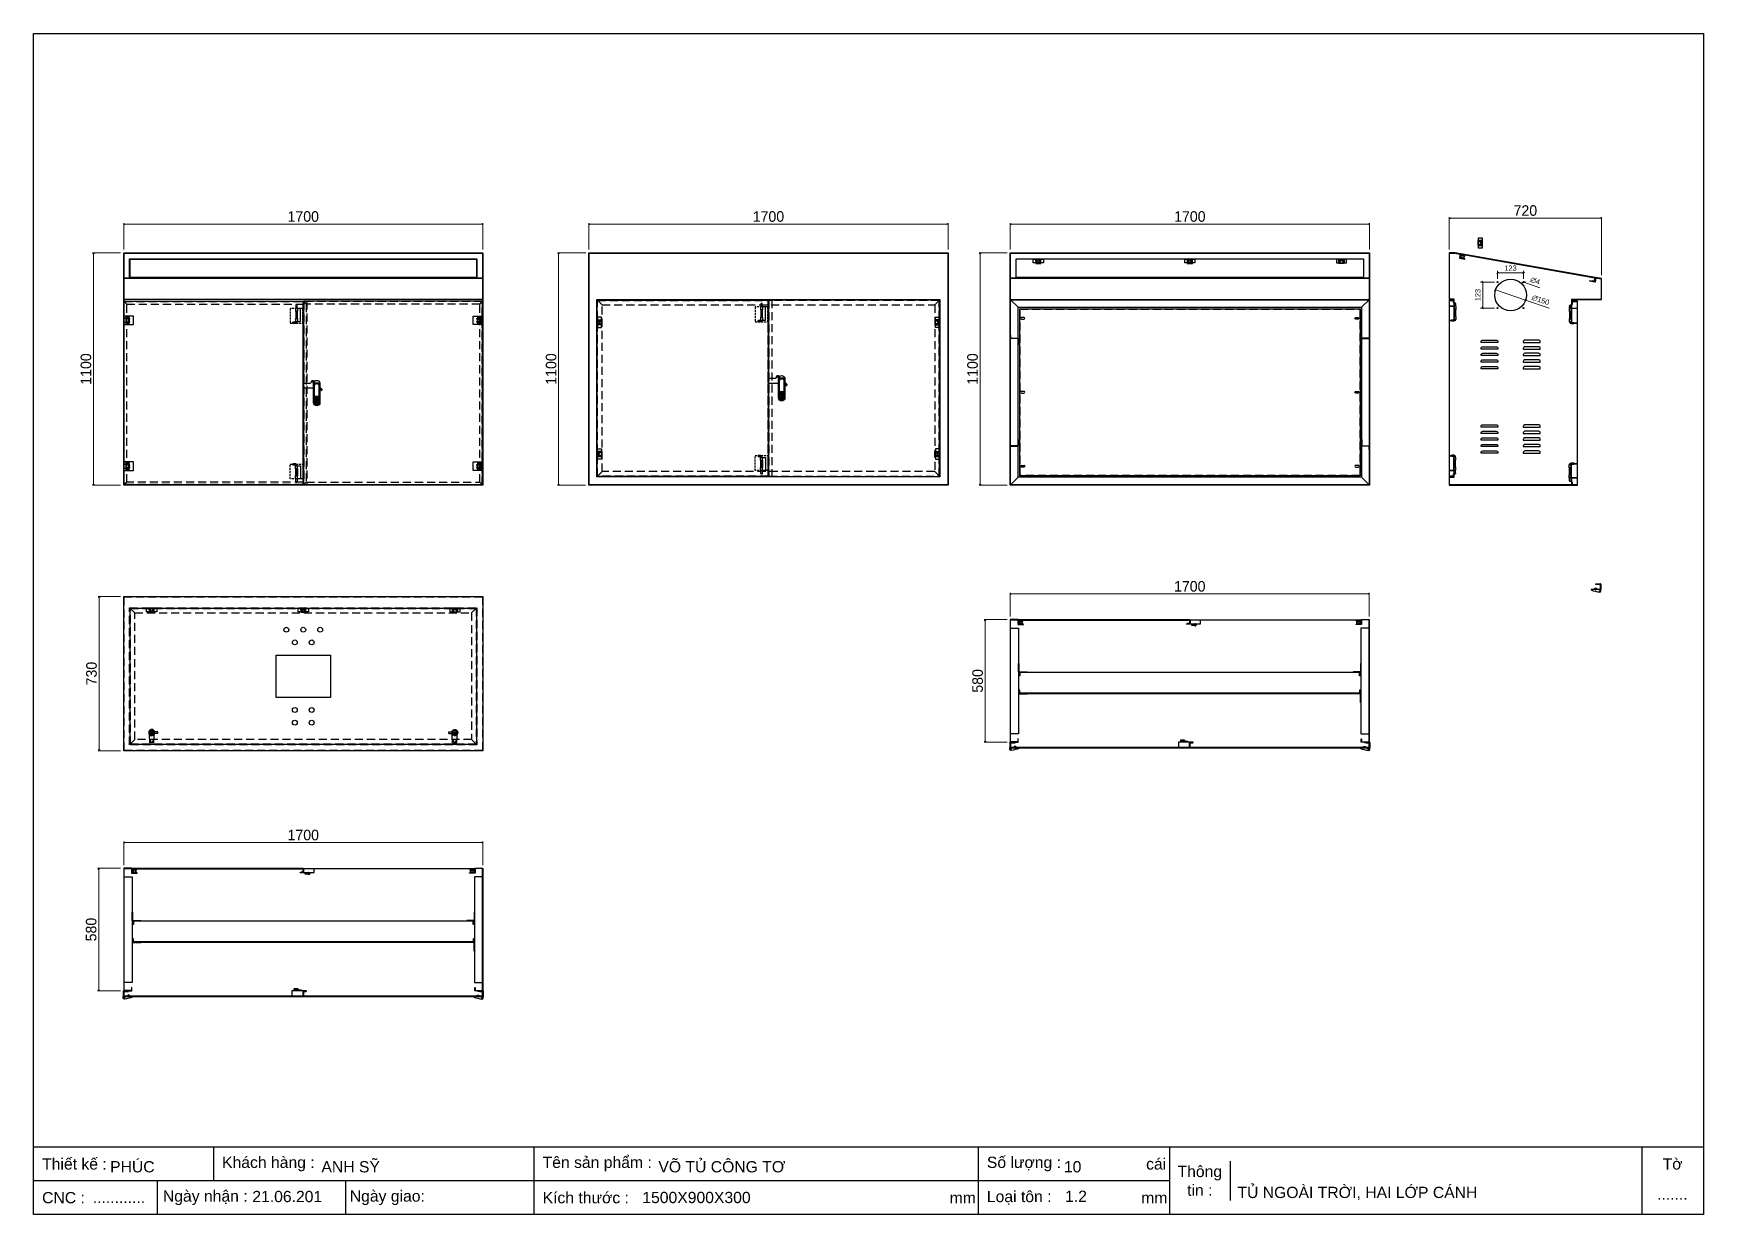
# Model space of a CAD drawing. Header units: millimetres. Extents: x 0 to 7906, y 0 to 5590.
import ezdxf

# ---------------------------------------------------------------- set-up
doc = ezdxf.new("R2010")
doc.units = ezdxf.units.MM
doc.linetypes.add('HIDDEN2', pattern=[4.7625, 3.175, -1.5875])
doc.linetypes.add('HIDDENX2', pattern=[19.05, 12.7, -6.35])
for name, color, linetype in [('CNC', 7, 'Continuous'), ('Ghi chu', 7, 'Continuous'), ('HEATER', 1, 'Continuous')]:
    doc.layers.add(name, color=color, linetype=linetype)
doc.styles.add('Arial', font='arial.ttf')
doc.dimstyles.new('CNC', dxfattribs={"dimtxt": 50, "dimasz": 5, "dimexe": 5, "dimexo": 15, "dimgap": 10, "dimtad": 1, "dimdec": 0, "dimtxsty": 'Standard', "dimblk": 'OPEN30', "dimcen": 10, "dimclrd": 5, "dimclre": 5, "dimclrt": 3, "dimazin": 3, "dimtfac": 1, "dimtdec": 0, "dimtmove": 0, "dimatfit": 3, "dimldrblk": 'ARCHTICK', "dimlwd": 9, "dimlwe": 9})
doc.dimstyles.new('Dim-25', dxfattribs={"dimtxt": 25, "dimasz": 8, "dimexe": 10, "dimexo": 15, "dimgap": 10, "dimtad": 1, "dimdec": 0, "dimtxsty": 'Standard', "dimblk": 'OBLIQUE', "dimcen": 10, "dimclrd": 5, "dimclre": 5, "dimclrt": 3, "dimazin": 3, "dimtfac": 1, "dimtdec": 0, "dimtmove": 0, "dimatfit": 3, "dimldrblk": 'OBLIQUE', "dimlwd": 9, "dimlwe": 9})

msp = doc.modelspace()

# ---------------------------------------------------------------- blocks, each defined once
blk = doc.blocks.new('KHUNG CHUẨN')
at = {"color": 7}
for p, q in [((19889.2, -28535.2), (16919.2, -28535.2)), ((17239.2, -28535.2), (17239.2, -28595.2)), ((17809.2, -28535.2), (17809.2, -28655.2)), ((18599.2, -28535.2), (18599.2, -28655.2)), ((18939.2, -28535.2), (18939.2, -28655.2)), ((19779.2, -28535.2), (19779.2, -28655.2)), ((19047.6, -28560.2), (19047.6, -28630.2)), ((18939.2, -28595.2), (16919.2, -28595.2)), ((17139.2, -28595.2), (17139.2, -28655.2)), ((17474.2, -28595.2), (17474.2, -28655.2))]:
    blk.add_line(p, q, dxfattribs=at)
blk.add_lwpolyline([(16919.2, -26555.2), (19889.2, -26555.2), (19889.2, -28655.2), (16919.2, -28655.2)], close=True, dxfattribs=at)
at = {"color": 2, "char_height": 20, "style": 'Arial'}
for s, insert, width, attachment_point in [('  Thiết kế :', (16919.2, -28565.2), 917.634, 4), ('  Khách hàng :', (17239.2, -28565.2), 917.634, 4), ('  Tên sản phẩm :', (17809.2, -28565.2), 917.634, 4), ('  Số lượng :', (18599.2, -28565.2), 917.634, 4), ('cái', (18897.9, -28565.2), 63.517, 4), ('Thông\\Ptin :', (18993.4, -28595.2), 108.311, 5), ('Tờ', (19834.2, -28565.2), 110, 5), ('  CNC :', (16919.2, -28625.2), 917.634, 4), ('  Ngày nhận :', (17134, -28625.2), 556.651, 4), ('  Ngày giao:', (17466.3, -28625.2), 556.651, 4), ('  Kích thước :', (17809.2, -28625.2), 917.634, 4), ('mm', (18548.6, -28625.2), 73.831, 4), ('  Loại tôn :', (18599.2, -28625.2), 917.634, 4), ('mm', (18889.2, -28625.2), 917.634, 4)]:
    blk.add_mtext(s, dxfattribs=dict(at, insert=insert, width=width, attachment_point=attachment_point))
at = {"color": 3, "style": 'Arial'}
for tag, p in [('#01', (17055.6, -28580.1)), ('#02', (17431.4, -28580.1)), ('#03', (18030.6, -28580.1)), ('#08', (18751.7, -28580.1)), ('#10', (19064.8, -28580.1)), ('#04', (17024.8, -28634.6)), ('#05', (17308.5, -28633)), ('#06', (17632.7, -28633.7)), ('#07', (18002, -28634.7)), ('#09', (18753.8, -28632.6)), ('#11', (19060.3, -28625.7)), ('#12', (19806.5, -28628.9))]:
    blk.add_attdef(tag, p, '', height=20, dxfattribs=at)
blk = doc.blocks.new('*D1')
at = {"color": 5, "lineweight": 9, "ltscale": 3, "transparency": 16777216}
for p, q in [((412.4, 4551.9), (279.3, 4551.9)), ((284.3, 4546.9), (284.3, 3456.9)), ((411.9, 3451.9), (279.3, 3451.9))]:
    blk.add_line(p, q, dxfattribs=at)
at = {"color": 0, "linetype": 'ByBlock', "lineweight": -2}
for p, q in [((283, 4546.9), (284.3, 4551.9)), ((284.3, 4551.9), (285.7, 4546.9)), ((284.3, 4551.9), (284.3, 4546.9)), ((284.3, 3451.9), (283, 3456.9)), ((285.7, 3456.9), (284.3, 3451.9)), ((284.3, 3451.9), (284.3, 3456.9))]:
    blk.add_line(p, q, dxfattribs=at)
at = {"layer": 'Defpoints', "color": 0, "ltscale": 3, "transparency": 16777216}
for p in [(427.4, 4551.9), (284.3, 3451.9), (426.9, 3451.9)]:
    blk.add_point(p, dxfattribs=at)
at = {"color": 3, "ltscale": 3, "transparency": 16777216, "insert": (248.8, 4001.9), "char_height": 50, "attachment_point": 5, "rotation": 90}
blk.add_mtext('1100', dxfattribs=at)
blk = doc.blocks.new('_ArchTick')
at = {"color": 0, "const_width": 0.15}
blk.add_lwpolyline([(-0.5, -0.5), (0.5, 0.5)], dxfattribs=at)
blk = doc.blocks.new('_Open30')
at = {"color": 0, "linetype": 'ByBlock', "lineweight": -2}
for p, q in [((-1, 0.3), (0, 0)), ((0, 0), (-1, -0.3)), ((0, 0), (-1, 0))]:
    blk.add_line(p, q, dxfattribs=at)
blk = doc.blocks.new('*D2')
at = {"color": 5, "lineweight": 9, "ltscale": 3, "transparency": 16777216}
for p, q in [((427.4, 4566.9), (427.4, 4692.9)), ((432.4, 4687.9), (2122.4, 4687.9)), ((2127.4, 4566.9), (2127.4, 4692.9))]:
    blk.add_line(p, q, dxfattribs=at)
at = {"color": 0, "linetype": 'ByBlock', "lineweight": -2}
for p, q in [((427.4, 4687.9), (432.4, 4689.3)), ((432.4, 4686.6), (427.4, 4687.9)), ((427.4, 4687.9), (432.4, 4687.9)), ((2122.4, 4689.3), (2127.4, 4687.9)), ((2127.4, 4687.9), (2122.4, 4686.6)), ((2127.4, 4687.9), (2122.4, 4687.9))]:
    blk.add_line(p, q, dxfattribs=at)
at = {"layer": 'Defpoints', "color": 0, "ltscale": 3, "transparency": 16777216}
for p in [(2127.4, 4687.9), (427.4, 4551.9), (2127.4, 4551.9)]:
    blk.add_point(p, dxfattribs=at)
at = {"color": 3, "ltscale": 3, "transparency": 16777216, "insert": (1277.4, 4723.5), "char_height": 50, "attachment_point": 5}
blk.add_mtext('1700', dxfattribs=at)
blk = doc.blocks.new('*D3')
at = {"color": 5, "lineweight": 9, "ltscale": 3, "transparency": 16777216}
for p, q in [((6702.5, 4566.9), (6702.5, 4721.1)), ((6707.5, 4716.1), (7417.5, 4716.1)), ((7422.5, 4445.3), (7422.5, 4721.1))]:
    blk.add_line(p, q, dxfattribs=at)
at = {"color": 0, "linetype": 'ByBlock', "lineweight": -2}
for p, q in [((6702.5, 4716.1), (6707.5, 4717.4)), ((6707.5, 4714.8), (6702.5, 4716.1)), ((6702.5, 4716.1), (6707.5, 4716.1)), ((7417.5, 4717.4), (7422.5, 4716.1)), ((7422.5, 4716.1), (7417.5, 4714.8)), ((7422.5, 4716.1), (7417.5, 4716.1))]:
    blk.add_line(p, q, dxfattribs=at)
at = {"layer": 'Defpoints', "color": 0, "ltscale": 3, "transparency": 16777216}
for p in [(7422.5, 4716.1), (6702.5, 4551.9), (7422.5, 4430.3)]:
    blk.add_point(p, dxfattribs=at)
at = {"color": 3, "ltscale": 3, "transparency": 16777216, "insert": (7062.5, 4751.6), "char_height": 50, "attachment_point": 5}
blk.add_mtext('720', dxfattribs=at)
blk = doc.blocks.new('HL044-1.3-B')
h = blk.add_hatch()
h.set_pattern_fill('ANSI31', color=1, scale=0.3, style=0)
h.set_pattern_definition([(45, (-80982.31925, -42991.2648), (-0.673519209, 0.673519209), [])])
h.paths.add_polyline_path([(-15.5, 27), (-15.5, 24), (-9.5, 24), (-9.5, 27)])
at = {"color": 1}
for p, q in [((0, 0), (-43, 0)), ((-43, 0), (-43, -2)), ((-25, 6.5), (-25, 0)), ((-25, 6.5), (-19, 5.9)), ((-25, 5.5), (-19, 4.9)), ((-25, 4.5), (-19, 3.9)), ((-25, 3.5), (-19, 2.9)), ((-25, 2.5), (-19, 1.9)), ((-25, 1.5), (-19, 0.9)), ((-25, 0.5), (-19.7, 0)), ((-22, 24), (-22, 27)), ((-22, 27), (1, 27)), ((-1, 24), (-22, 24)), ((-19, 6.5), (-19, 0)), ((-15.5, 24), (-15.5, 27)), ((-9.5, 24), (-9.5, 27)), ((0, 23), (0, 0)), ((0, 7.5), (3, 7.5)), ((0, 6), (3, 6)), ((3, 25), (3, 0)), ((3, -6.5), (3, 0))]:
    blk.add_line(p, q, dxfattribs=at)
blk.add_lwpolyline([(-26, 6.5), (-18, 6.5), (-18, 0), (-26, 0)], close=True, dxfattribs=at)
blk.add_circle((-2.3, -7), 2.55, dxfattribs=at)
for centre, radius, start, end in [((-1, 23), 1, 0, 90), ((1, 25), 2, 0, 90), ((15.4, 147.7), 160.7, 248.67048, 263.59015), ((-2.5, -6.5), 5.5, 270, 0)]:
    blk.add_arc(centre, radius, start, end, dxfattribs=at)
blk = doc.blocks.new('*D4')
at = {"color": 0, "linetype": 'ByBlock', "lineweight": -2}
for p, q in [((6935, 4460.3), (6927, 4452.3)), ((7050, 4452.3), (7058, 4460.3))]:
    blk.add_line(p, q, dxfattribs=at)
at = {"color": 5, "lineweight": 9, "ltscale": 3, "transparency": 16777216}
for p, q in [((6931, 4428.4), (6931, 4466.3)), ((6931, 4456.3), (7054, 4456.3)), ((7054, 4428.4), (7054, 4466.3))]:
    blk.add_line(p, q, dxfattribs=at)
at = {"layer": 'Defpoints', "color": 0, "ltscale": 3, "transparency": 16777216}
for p in [(7054, 4456.3), (6931, 4413.4), (7054, 4413.4)]:
    blk.add_point(p, dxfattribs=at)
at = {"color": 3, "ltscale": 3, "transparency": 16777216, "insert": (6992.5, 4479.1), "char_height": 25, "attachment_point": 5}
blk.add_mtext('123', dxfattribs=at)
blk = doc.blocks.new('_Oblique')
at = {"color": 0, "linetype": 'ByBlock', "lineweight": -2}
blk.add_line((-0.5, -0.5), (0.5, 0.5), dxfattribs=at)
blk = doc.blocks.new('*D5')
at = {"color": 5, "lineweight": 9, "ltscale": 3, "transparency": 16777216}
for p, q in [((6916, 4413.4), (6850.4, 4413.4)), ((6860.4, 4413.4), (6860.4, 4290.4)), ((6916, 4290.4), (6850.4, 4290.4))]:
    blk.add_line(p, q, dxfattribs=at)
at = {"color": 0, "linetype": 'ByBlock', "lineweight": -2}
for p, q in [((6864.4, 4409.4), (6856.4, 4417.4)), ((6856.4, 4294.4), (6864.4, 4286.4))]:
    blk.add_line(p, q, dxfattribs=at)
at = {"layer": 'Defpoints', "color": 0, "ltscale": 3, "transparency": 16777216}
for p in [(6931, 4413.4), (6860.4, 4290.4), (6931, 4290.4)]:
    blk.add_point(p, dxfattribs=at)
at = {"color": 3, "ltscale": 3, "transparency": 16777216, "insert": (6837.6, 4351.9), "char_height": 25, "attachment_point": 5, "rotation": 90}
blk.add_mtext('123', dxfattribs=at)
blk = doc.blocks.new('*D6')
at = {"color": 0, "linetype": 'ByBlock', "lineweight": -2}
for p, q in [((6916.5, 4373.6), (6926.6, 4378.6)), ((7068.6, 4330.2), (7058.4, 4325.2))]:
    blk.add_line(p, q, dxfattribs=at)
at = {"color": 5, "lineweight": 9, "ltscale": 3, "transparency": 16777216}
for p in [(6921.5, 4376.1), (7175.5, 4289.4)]:
    blk.add_line(p, (7063.5, 4327.7), dxfattribs=at)
at = {"layer": 'Defpoints', "color": 0, "ltscale": 3, "transparency": 16777216}
for p in [(6921.5, 4376.1), (7063.5, 4327.7)]:
    blk.add_point(p, dxfattribs=at)
at = {"color": 3, "ltscale": 3, "transparency": 16777216, "insert": (7134.7, 4328.2), "char_height": 25, "attachment_point": 5, "rotation": 341.15523}
blk.add_mtext('∅150', dxfattribs=at)
blk = doc.blocks.new('*D7')
at = {"color": 0, "linetype": 'ByBlock', "lineweight": -2}
for p, q in [((7047, 4411.6), (7057.2, 4416.5)), ((7061, 4415.1), (7050.8, 4410.3))]:
    blk.add_line(p, q, dxfattribs=at)
at = {"color": 5, "lineweight": 9, "ltscale": 3, "transparency": 16777216}
for p in [(7052.1, 4414.1), (7130.8, 4386)]:
    blk.add_line(p, (7055.9, 4412.7), dxfattribs=at)
at = {"layer": 'Defpoints', "color": 0, "ltscale": 3, "transparency": 16777216}
for p in [(7052.1, 4414.1), (7055.9, 4412.7)]:
    blk.add_point(p, dxfattribs=at)
at = {"color": 3, "ltscale": 3, "transparency": 16777216, "insert": (7108.8, 4418.8), "char_height": 25, "attachment_point": 5, "rotation": 340.36716}
blk.add_mtext('∅4', dxfattribs=at)
blk = doc.blocks.new('ovan6x9')
at = {"color": 2}
for p, q in [((2, 6), (8, 6)), ((2, 0), (8, 0))]:
    blk.add_line(p, q, dxfattribs=at)
for centre, start, end in [((2, 3), 90, 270), ((8, 3), 270, 90)]:
    blk.add_arc(centre, 3, start, end, dxfattribs=at)
blk = doc.blocks.new('HL036-1-1')
at = {"color": 1}
blk.add_line((9.5, 36.2), (9.5, 12.2), dxfattribs=at)
for points in [[(-2.5, 12.2), (17.5, 12.2), (17.5, 36.2), (-2.5, 36.2)], [(0, 48.5), (17.5, 48.5), (17.5, 0), (0, 0)]]:
    blk.add_lwpolyline(points, close=True, dxfattribs=at)
for centre, radius in [((3.5, 31.8), 2), ((3.5, 16.8), 2), ((12.7, 32.5), 2.5), ((12.7, 16), 2.5)]:
    blk.add_circle(centre, radius, dxfattribs=at)
blk = doc.blocks.new('HL036-1-2')
at = {"layer": 'Ghi chu', "color": 1}
for p, q in [((-3, 17.8), (-18.9, 17.8)), ((-18.9, 15.8), (-18.9, 17.8)), ((-12.1, 15.8), (-18.9, 15.8)), ((-16.4, 1), (-16.4, 14)), ((-15.6, 15), (-3.9, 17.7)), ((0, 0), (-15.4, 0)), ((-14.4, 3), (-14.4, 11.9)), ((0, 2), (-13.4, 2)), ((-13.1, 12.8), (-4.3, 9.8)), ((-6.2, 2), (-6.2, 0)), ((-1.2, 2), (-1.2, 0)), ((0, 0), (0, 2))]:
    blk.add_line(p, q, dxfattribs=at)
for radius in [4.1, 2.1]:
    blk.add_circle((-3, 13.7), radius, dxfattribs=at)
for centre, start, end in [((-15.4, 14), 102.96162, 180), ((-15.4, 1), 180, 270), ((-13.4, 11.9), 71.32539, 180), ((-13.4, 3), 180, 270)]:
    blk.add_arc(centre, 1, start, end, dxfattribs=at)
blk = doc.blocks.new('HL044-1.3-C')
at = {"color": 1, "linetype": 'HIDDEN2', "ltscale": 0.5}
for p, q in [((-25, 40), (-25, 0)), ((-3, 0), (-3, 40))]:
    blk.add_line(p, q, dxfattribs=at)
at = {"color": 1}
for p, q in [((-12, 29), (0, 29)), ((-12, 11), (-12, 29)), ((0, 11), (-12, 11)), ((-11, 28.5), (0, 28.5)), ((-11, 28.5), (-11, 11.5)), ((0, 11.5), (-11, 11.5))]:
    blk.add_line(p, q, dxfattribs=at)
blk.add_lwpolyline([(-46, 40), (0, 40), (0, 0), (-46, 0)], close=True, dxfattribs=at)
at = {"color": 1, "linetype": 'HIDDEN2', "ltscale": 0.5}
for centre, radius in [((-25, 26), 4), ((-25, 14), 4), ((-15.5, 32.5), 3), ((-15.5, 7.5), 3)]:
    blk.add_circle(centre, radius, dxfattribs=at)
blk = doc.blocks.new('HL035-1-1')
at = {"color": 1}
for p, q in [((-5, 88), (-17, 88)), ((-17, 88), (-17, 82)), ((-5, 82), (-17, 82)), ((-3, 79), (-3, 80)), ((3, 79), (3, 80)), ((-4.5, 79), (18.5, 79)), ((-4.5, 65), (-4.5, 79)), ((-4.5, 65), (4.5, 65)), ((-4.5, 17), (-4.5, 31)), ((-4.5, 31), (4.5, 31)), ((18.5, 17), (-4.5, 17)), ((1.3, 65), (-4, 64)), ((4, 64), (-4, 62.5)), ((-4, 64), (-3, 64)), ((4, 62.5), (-4, 61)), ((-4, 62.5), (-3, 62.5)), ((4, 61), (-4, 59.5)), ((-4, 61), (-3, 61)), ((4, 59.5), (-4, 58)), ((-4, 59.5), (-3, 59.5)), ((4, 58), (-4, 56.5)), ((-4, 58), (-3, 58)), ((4, 56.5), (-4, 55)), ((-4, 56.5), (-3, 56.5)), ((4, 55), (-4, 53.5)), ((-4, 55), (-3, 55)), ((4, 53.5), (-4, 52)), ((-4, 53.5), (-3, 53.5)), ((4, 52), (-4, 50.5)), ((-4, 52), (-3, 52)), ((4, 50.5), (-4, 49)), ((-4, 50.5), (-3, 50.5)), ((4, 49), (-4, 47.5)), ((-4, 49), (-3, 49)), ((4, 47.5), (-4, 46)), ((-4, 47.5), (-3, 47.5)), ((4, 46), (-4, 44.5)), ((-4, 46), (-3, 46)), ((4, 44.5), (-4, 43)), ((-4, 44.5), (-3, 44.5)), ((4, 43), (-4, 41.5)), ((-4, 43), (-3, 43)), ((4, 41.5), (-4, 40)), ((-4, 41.5), (-3, 41.5)), ((4, 40), (-4, 38.5)), ((-4, 40), (-3, 40)), ((4, 38.5), (-4, 37)), ((-4, 38.5), (-3, 38.5)), ((4, 37), (-4, 35.5)), ((-4, 37), (-3, 37)), ((4, 35.5), (-4, 34)), ((-4, 35.5), (-3, 35.5)), ((4, 34), (-4, 32.5)), ((-4, 34), (-3, 34)), ((-3, 79), (-3, 79)), ((-3, 3), (-2, 0)), ((3, 3), (2, 0)), ((3, 64), (4, 64)), ((3, 62.5), (4, 62.5)), ((3, 61), (4, 61)), ((3, 59.5), (4, 59.5)), ((3, 58), (4, 58)), ((3, 56.5), (4, 56.5)), ((3, 55), (4, 55)), ((3, 53.5), (4, 53.5)), ((3, 52), (4, 52)), ((3, 50.5), (4, 50.5)), ((3, 49), (4, 49)), ((3, 47.5), (4, 47.5)), ((3, 46), (4, 46)), ((3, 44.5), (4, 44.5)), ((3, 43), (4, 43)), ((3, 41.5), (4, 41.5)), ((3, 40), (4, 40)), ((3, 38.5), (4, 38.5)), ((3, 37), (4, 37)), ((3, 35.5), (4, 35.5)), ((3, 34), (4, 34)), ((4.5, 65), (4.5, 79)), ((4.5, 65), (4.5, 31)), ((4.5, 17), (4.5, 31)), ((18.5, 79), (18.5, 17))]:
    blk.add_line(p, q, dxfattribs=at)
blk.add_lwpolyline([(-4, 32.5), (4, 32.5), (4, 31), (-4, 31)], close=True, dxfattribs=at)
for points in [[(-3, 32.5), (-3, 65)], [(-3, 3), (-3, 17)], [(2, 0), (-2, 0)], [(3, 65), (3, 32.5)], [(3, 17), (3, 3)]]:
    blk.add_lwpolyline(points, dxfattribs=at)
for radius in [8, 2]:
    blk.add_arc((-5, 80), radius, 0, 90, dxfattribs=at)
blk = doc.blocks.new('tttttttt')
at = {"color": 1}
for p, q in [((-110010.8, -10433.2), (-110009.8, -10430.2)), ((-110004.8, -10433.2), (-110005.8, -10430.2)), ((-110012.3, -10447.2), (-110012.3, -10461.2)), ((-110012.3, -10461.2), (-110003.3, -10461.2)), ((-110012.3, -10495.2), (-110012.3, -10509.2)), ((-110012.3, -10495.2), (-110003.3, -10495.2)), ((-110012.3, -10509.2), (-110003.3, -10509.2)), ((-110003.8, -10464.2), (-110011.8, -10462.7)), ((-110003.8, -10465.7), (-110011.8, -10464.2)), ((-110011.8, -10464.2), (-110010.8, -10464.2)), ((-110003.8, -10467.2), (-110011.8, -10465.7)), ((-110011.8, -10465.7), (-110010.8, -10465.7)), ((-110003.8, -10468.7), (-110011.8, -10467.2)), ((-110011.8, -10467.2), (-110010.8, -10467.2)), ((-110003.8, -10470.2), (-110011.8, -10468.7)), ((-110011.8, -10468.7), (-110010.8, -10468.7)), ((-110003.8, -10471.7), (-110011.8, -10470.2)), ((-110011.8, -10470.2), (-110010.8, -10470.2)), ((-110003.8, -10473.2), (-110011.8, -10471.7)), ((-110011.8, -10471.7), (-110010.8, -10471.7)), ((-110003.8, -10474.7), (-110011.8, -10473.2)), ((-110011.8, -10473.2), (-110010.8, -10473.2)), ((-110003.8, -10476.2), (-110011.8, -10474.7)), ((-110011.8, -10474.7), (-110010.8, -10474.7)), ((-110003.8, -10477.7), (-110011.8, -10476.2)), ((-110011.8, -10476.2), (-110010.8, -10476.2)), ((-110003.8, -10479.2), (-110011.8, -10477.7)), ((-110011.8, -10477.7), (-110010.8, -10477.7)), ((-110003.8, -10480.7), (-110011.8, -10479.2)), ((-110011.8, -10479.2), (-110010.8, -10479.2)), ((-110003.8, -10482.2), (-110011.8, -10480.7)), ((-110011.8, -10480.7), (-110010.8, -10480.7)), ((-110003.8, -10483.7), (-110011.8, -10482.2)), ((-110011.8, -10482.2), (-110010.8, -10482.2)), ((-110003.8, -10485.2), (-110011.8, -10483.7)), ((-110011.8, -10483.7), (-110010.8, -10483.7)), ((-110003.8, -10486.7), (-110011.8, -10485.2)), ((-110011.8, -10485.2), (-110010.8, -10485.2)), ((-110003.8, -10488.2), (-110011.8, -10486.7)), ((-110011.8, -10486.7), (-110010.8, -10486.7)), ((-110003.8, -10489.7), (-110011.8, -10488.2)), ((-110011.8, -10488.2), (-110010.8, -10488.2)), ((-110003.8, -10491.2), (-110011.8, -10489.7)), ((-110011.8, -10489.7), (-110010.8, -10489.7)), ((-110003.8, -10492.7), (-110011.8, -10491.2)), ((-110011.8, -10491.2), (-110010.8, -10491.2)), ((-110003.8, -10494.2), (-110011.8, -10492.7)), ((-110011.8, -10492.7), (-110010.8, -10492.7)), ((-110006.4, -10495.2), (-110011.8, -10494.2)), ((-110011.8, -10494.2), (-110010.8, -10494.2)), ((-110010.8, -10509.2), (-110010.8, -10509.2)), ((-110010.8, -10509.2), (-110010.8, -10510.2)), ((-110004.8, -10464.2), (-110003.8, -10464.2)), ((-110004.8, -10465.7), (-110003.8, -10465.7)), ((-110004.8, -10467.2), (-110003.8, -10467.2)), ((-110004.8, -10468.7), (-110003.8, -10468.7)), ((-110004.8, -10470.2), (-110003.8, -10470.2)), ((-110004.8, -10471.7), (-110003.8, -10471.7)), ((-110004.8, -10473.2), (-110003.8, -10473.2)), ((-110004.8, -10474.7), (-110003.8, -10474.7)), ((-110004.8, -10476.2), (-110003.8, -10476.2)), ((-110004.8, -10477.7), (-110003.8, -10477.7)), ((-110004.8, -10479.2), (-110003.8, -10479.2)), ((-110004.8, -10480.7), (-110003.8, -10480.7)), ((-110004.8, -10482.2), (-110003.8, -10482.2)), ((-110004.8, -10483.7), (-110003.8, -10483.7)), ((-110004.8, -10485.2), (-110003.8, -10485.2)), ((-110004.8, -10486.7), (-110003.8, -10486.7)), ((-110004.8, -10488.2), (-110003.8, -10488.2)), ((-110004.8, -10489.7), (-110003.8, -10489.7)), ((-110004.8, -10491.2), (-110003.8, -10491.2)), ((-110004.8, -10492.7), (-110003.8, -10492.7)), ((-110004.8, -10494.2), (-110003.8, -10494.2)), ((-110004.8, -10509.2), (-110004.8, -10510.2)), ((-110003.3, -10447.2), (-110003.3, -10461.2)), ((-110003.3, -10495.2), (-110003.3, -10461.2)), ((-110003.3, -10495.2), (-110003.3, -10509.2)), ((-110002.8, -10512.2), (-109990.8, -10512.2)), ((-109990.8, -10518.2), (-109990.8, -10512.2)), ((-110002.8, -10518.2), (-109990.8, -10518.2))]:
    blk.add_line(p, q, dxfattribs=at)
at = {"ltscale": 3}
blk.add_line((-110012.3, -10447.2), (-110003.3, -10447.2), dxfattribs=at)
at = {"color": 1}
for points in [[(-110010.8, -10433.2), (-110010.8, -10447.2)], [(-110005.8, -10430.2), (-110009.8, -10430.2)], [(-110004.8, -10447.2), (-110004.8, -10433.2)], [(-110010.8, -10462.7), (-110010.8, -10495.2)], [(-110004.8, -10495.2), (-110004.8, -10462.7)]]:
    blk.add_lwpolyline(points, dxfattribs=at)
blk.add_lwpolyline([(-110011.8, -10462.7), (-110003.8, -10462.7), (-110003.8, -10461.2), (-110011.8, -10461.2)], close=True, dxfattribs=at)
for radius in [8, 2]:
    blk.add_arc((-110002.8, -10510.2), radius, 180, 270, dxfattribs=at)
blk = doc.blocks.new('*D8')
at = {"color": 5, "lineweight": 9, "ltscale": 3, "transparency": 16777216}
for p, q in [((412.4, 2925.4), (305.8, 2925.4)), ((310.8, 2920.4), (310.8, 2200.4)), ((412.4, 2195.4), (305.8, 2195.4))]:
    blk.add_line(p, q, dxfattribs=at)
at = {"color": 0, "linetype": 'ByBlock', "lineweight": -2}
for p, q in [((309.4, 2920.4), (310.8, 2925.4)), ((310.8, 2925.4), (312.1, 2920.4)), ((310.8, 2925.4), (310.8, 2920.4)), ((310.8, 2195.4), (309.4, 2200.4)), ((312.1, 2200.4), (310.8, 2195.4)), ((310.8, 2195.4), (310.8, 2200.4))]:
    blk.add_line(p, q, dxfattribs=at)
at = {"layer": 'Defpoints', "color": 0, "ltscale": 3, "transparency": 16777216}
for p in [(427.4, 2925.4), (310.8, 2195.4), (427.4, 2195.4)]:
    blk.add_point(p, dxfattribs=at)
at = {"color": 3, "ltscale": 3, "transparency": 16777216, "insert": (275.2, 2560.4), "char_height": 50, "attachment_point": 5, "rotation": 90}
blk.add_mtext('730', dxfattribs=at)
blk = doc.blocks.new('HL035-1-3')
at = {"color": 1}
for p, q in [((0, 3), (-17, 3)), ((-17, -3), (-17, 3)), ((0, 4.5), (18.5, 4.5)), ((18.5, 3), (0.2, 3)), ((4.4, 1), (2.9, 0.7)), ((18.5, 3), (18.5, 4.5)), ((0, -3), (-17, -3))]:
    blk.add_line(p, q, dxfattribs=at)
for radius, start, end in [(4.5, 90, 138.18969), (4.5, 221.81031, 13.43013), (3, 87.09274, 90), (3, 270, 90), (3, 270, 13.43013)]:
    blk.add_arc((0, 0), radius, start, end, dxfattribs=at)
blk = doc.blocks.new('*D9')
at = {"color": 5, "lineweight": 9, "ltscale": 3, "transparency": 16777216}
for p, q in [((427.4, 1653.9), (427.4, 1765.6)), ((432.4, 1760.6), (2122.4, 1760.6)), ((2127.4, 1653.9), (2127.4, 1765.6))]:
    blk.add_line(p, q, dxfattribs=at)
at = {"color": 0, "linetype": 'ByBlock', "lineweight": -2}
for p, q in [((427.4, 1760.6), (432.4, 1761.9)), ((432.4, 1759.2), (427.4, 1760.6)), ((427.4, 1760.6), (432.4, 1760.6)), ((2122.4, 1761.9), (2127.4, 1760.6)), ((2127.4, 1760.6), (2122.4, 1759.2)), ((2127.4, 1760.6), (2122.4, 1760.6))]:
    blk.add_line(p, q, dxfattribs=at)
at = {"layer": 'Defpoints', "color": 0, "ltscale": 3, "transparency": 16777216}
for p in [(2127.4, 1760.6), (427.4, 1638.9), (2127.4, 1638.9)]:
    blk.add_point(p, dxfattribs=at)
at = {"color": 3, "ltscale": 3, "transparency": 16777216, "insert": (1277.4, 1796.1), "char_height": 50, "attachment_point": 5}
blk.add_mtext('1700', dxfattribs=at)
blk = doc.blocks.new('*D10')
at = {"color": 5, "lineweight": 9, "ltscale": 3, "transparency": 16777216}
for p, q in [((412.4, 1638.9), (304, 1638.9)), ((309, 1633.9), (309, 1063.9)), ((412.4, 1058.9), (304, 1058.9))]:
    blk.add_line(p, q, dxfattribs=at)
at = {"color": 0, "linetype": 'ByBlock', "lineweight": -2}
for p, q in [((307.7, 1633.9), (309, 1638.9)), ((309, 1638.9), (310.3, 1633.9)), ((309, 1638.9), (309, 1633.9)), ((309, 1058.9), (307.7, 1063.9)), ((310.3, 1063.9), (309, 1058.9)), ((309, 1058.9), (309, 1063.9))]:
    blk.add_line(p, q, dxfattribs=at)
at = {"layer": 'Defpoints', "color": 0, "ltscale": 3, "transparency": 16777216}
for p in [(427.4, 1638.9), (309, 1058.9), (427.4, 1058.9)]:
    blk.add_point(p, dxfattribs=at)
at = {"color": 3, "ltscale": 3, "transparency": 16777216, "insert": (273.5, 1348.9), "char_height": 50, "attachment_point": 5, "rotation": 90}
blk.add_mtext('580', dxfattribs=at)
blk = doc.blocks.new('*D11')
at = {"color": 5, "lineweight": 9, "ltscale": 3, "transparency": 16777216}
for p, q in [((2614.4, 4551.9), (2481.3, 4551.9)), ((2486.3, 4546.9), (2486.3, 3456.9)), ((2613.9, 3451.9), (2481.3, 3451.9))]:
    blk.add_line(p, q, dxfattribs=at)
at = {"color": 0, "linetype": 'ByBlock', "lineweight": -2}
for p, q in [((2485, 4546.9), (2486.3, 4551.9)), ((2486.3, 4551.9), (2487.7, 4546.9)), ((2486.3, 4551.9), (2486.3, 4546.9)), ((2486.3, 3451.9), (2485, 3456.9)), ((2487.7, 3456.9), (2486.3, 3451.9)), ((2486.3, 3451.9), (2486.3, 3456.9))]:
    blk.add_line(p, q, dxfattribs=at)
at = {"layer": 'Defpoints', "color": 0, "ltscale": 3, "transparency": 16777216}
for p in [(2629.4, 4551.9), (2486.3, 3451.9), (2628.9, 3451.9)]:
    blk.add_point(p, dxfattribs=at)
at = {"color": 3, "ltscale": 3, "transparency": 16777216, "insert": (2450.8, 4001.9), "char_height": 50, "attachment_point": 5, "rotation": 90}
blk.add_mtext('1100', dxfattribs=at)
blk = doc.blocks.new('*D12')
at = {"color": 5, "lineweight": 9, "ltscale": 3, "transparency": 16777216}
for p, q in [((2629.4, 4566.9), (2629.4, 4692.9)), ((2634.4, 4687.9), (4324.4, 4687.9)), ((4329.4, 4566.9), (4329.4, 4692.9))]:
    blk.add_line(p, q, dxfattribs=at)
at = {"color": 0, "linetype": 'ByBlock', "lineweight": -2}
for p, q in [((2629.4, 4687.9), (2634.4, 4689.3)), ((2634.4, 4686.6), (2629.4, 4687.9)), ((2629.4, 4687.9), (2634.4, 4687.9)), ((4324.4, 4689.3), (4329.4, 4687.9)), ((4329.4, 4687.9), (4324.4, 4686.6)), ((4329.4, 4687.9), (4324.4, 4687.9))]:
    blk.add_line(p, q, dxfattribs=at)
at = {"layer": 'Defpoints', "color": 0, "ltscale": 3, "transparency": 16777216}
for p in [(4329.4, 4687.9), (2629.4, 4551.9), (4329.4, 4551.9)]:
    blk.add_point(p, dxfattribs=at)
at = {"color": 3, "ltscale": 3, "transparency": 16777216, "insert": (3479.4, 4723.5), "char_height": 50, "attachment_point": 5}
blk.add_mtext('1700', dxfattribs=at)
blk = doc.blocks.new('AB301-2-1')
at = {"linetype": 'Continuous'}
h = blk.add_hatch(dxfattribs=at)
h.set_pattern_fill('ACAD_ISO09W100', color=1, scale=0.2)
h.set_pattern_definition([(0, (-368.0181, 398.3814), (0, 1), [4.8, -0.6, 1.2, -0.6, 1.2, -0.6])])
h.paths.add_polyline_path([(-4.1, -88.5, 0.118404), (0, -89.5, 0.118404), (4.1, -88.5), (7, -72), (-7, -72)])
at = {"color": 1, "linetype": 'Continuous'}
for p, q in [((-10, -50.5), (10, -50.5)), ((-7, -72), (7, -72)), ((-7, -72), (-4.1, -88.5)), ((7, -72), (4.1, -88.5))]:
    blk.add_line(p, q, dxfattribs=at)
for points in [[(-15, -12.5), (-57.5, -12.5, -0.414214), (-65, -5), (-65, 5, -0.414214), (-57.5, 12.5), (-30.7, 12.5, 0.414214), (-24.7, 18.5), (-24.7, 18.7)], [(-24.7, 18.7, -0.198912), (-23, 23), (-23, 23, -0.414214), (-14.5, 23), (-11.3, 19.8)], [(15, -6.5), (23, -14.5, -0.414214), (23, -23), (23, -23, -0.381561), (15, -23.4, -0.381561)]]:
    blk.add_lwpolyline(points, format="xyb", dxfattribs=at)
for points in [[(0, 25), (0, 25, -0.414214), (15, 10), (15, -80.5, -0.414214), (0, -95.5), (0, -95.5, -0.414214), (-15, -80.5), (-15, 10, -0.414214)], [(0, 10, -0.414214), (10, 0), (10, -80.5, -0.414214), (0, -90.5, -0.414214), (-10, -80.5), (-10, 0, -0.414214)], [(9, -72.5), (9, -80.5, -0.414214), (0, -89.5, -0.414214), (-9, -80.5), (-9, -72.5, -0.414214), (-7, -70.5), (7, -70.5, -0.414214)]]:
    blk.add_lwpolyline(points, format="xyb", close=True, dxfattribs=at)
at = {"color": 2, "linetype": 'Continuous'}
blk.add_lwpolyline([(-12, 13.3), (12, 13.3), (12, -83.7), (-12, -83.7)], close=True, dxfattribs=at)
at = {"color": 1, "linetype": 'Continuous'}
blk.add_lwpolyline([(-1, -55.5), (1, -55.5), (1, -65.5), (-1, -65.5)], close=True, dxfattribs=at)
for centre, radius in [((-18.7, 18.7), 2.5), ((0, -60.5), 8), ((18.7, -18.7), 2.5)]:
    blk.add_circle(centre, radius, dxfattribs=at)
blk = doc.blocks.new('*D13')
at = {"color": 5, "lineweight": 9, "ltscale": 3, "transparency": 16777216}
for p, q in [((4609.3, 4551.9), (4476.2, 4551.9)), ((4481.2, 4546.9), (4481.2, 3456.9)), ((4608.8, 3451.9), (4476.2, 3451.9))]:
    blk.add_line(p, q, dxfattribs=at)
at = {"color": 0, "linetype": 'ByBlock', "lineweight": -2}
for p, q in [((4479.9, 4546.9), (4481.2, 4551.9)), ((4481.2, 4551.9), (4482.5, 4546.9)), ((4481.2, 4551.9), (4481.2, 4546.9)), ((4481.2, 3451.9), (4479.9, 3456.9)), ((4482.5, 3456.9), (4481.2, 3451.9)), ((4481.2, 3451.9), (4481.2, 3456.9))]:
    blk.add_line(p, q, dxfattribs=at)
at = {"layer": 'Defpoints', "color": 0, "ltscale": 3, "transparency": 16777216}
for p in [(4624.3, 4551.9), (4481.2, 3451.9), (4623.8, 3451.9)]:
    blk.add_point(p, dxfattribs=at)
at = {"color": 3, "ltscale": 3, "transparency": 16777216, "insert": (4445.7, 4001.9), "char_height": 50, "attachment_point": 5, "rotation": 90}
blk.add_mtext('1100', dxfattribs=at)
blk = doc.blocks.new('*D14')
at = {"color": 5, "lineweight": 9, "ltscale": 3, "transparency": 16777216}
for p, q in [((4624.3, 4566.9), (4624.3, 4692.9)), ((4629.3, 4687.9), (6319.3, 4687.9)), ((6324.3, 4566.9), (6324.3, 4692.9))]:
    blk.add_line(p, q, dxfattribs=at)
at = {"color": 0, "linetype": 'ByBlock', "lineweight": -2}
for p, q in [((4624.3, 4687.9), (4629.3, 4689.3)), ((4629.3, 4686.6), (4624.3, 4687.9)), ((4624.3, 4687.9), (4629.3, 4687.9)), ((6319.3, 4689.3), (6324.3, 4687.9)), ((6324.3, 4687.9), (6319.3, 4686.6)), ((6324.3, 4687.9), (6319.3, 4687.9))]:
    blk.add_line(p, q, dxfattribs=at)
at = {"layer": 'Defpoints', "color": 0, "ltscale": 3, "transparency": 16777216}
for p in [(6324.3, 4687.9), (4624.3, 4551.9), (6324.3, 4551.9)]:
    blk.add_point(p, dxfattribs=at)
at = {"color": 3, "ltscale": 3, "transparency": 16777216, "insert": (5474.3, 4723.5), "char_height": 50, "attachment_point": 5}
blk.add_mtext('1700', dxfattribs=at)
blk = doc.blocks.new('*D15')
at = {"color": 5, "lineweight": 9, "ltscale": 3, "transparency": 16777216}
for p, q in [((4623.8, 2830.8), (4623.8, 2942.5)), ((4628.8, 2937.5), (6318.8, 2937.5)), ((6323.8, 2830.8), (6323.8, 2942.5))]:
    blk.add_line(p, q, dxfattribs=at)
at = {"color": 0, "linetype": 'ByBlock', "lineweight": -2}
for p, q in [((4623.8, 2937.5), (4628.8, 2938.8)), ((4628.8, 2936.1), (4623.8, 2937.5)), ((4623.8, 2937.5), (4628.8, 2937.5)), ((6318.8, 2938.8), (6323.8, 2937.5)), ((6323.8, 2937.5), (6318.8, 2936.1)), ((6323.8, 2937.5), (6318.8, 2937.5))]:
    blk.add_line(p, q, dxfattribs=at)
at = {"layer": 'Defpoints', "color": 0, "ltscale": 3, "transparency": 16777216}
for p in [(6323.8, 2937.5), (4623.8, 2815.8), (6323.8, 2815.8)]:
    blk.add_point(p, dxfattribs=at)
at = {"color": 3, "ltscale": 3, "transparency": 16777216, "insert": (5473.8, 2973), "char_height": 50, "attachment_point": 5}
blk.add_mtext('1700', dxfattribs=at)
blk = doc.blocks.new('*D16')
at = {"color": 5, "lineweight": 9, "ltscale": 3, "transparency": 16777216}
for p, q in [((4608.8, 2815.8), (4500.4, 2815.8)), ((4505.4, 2810.8), (4505.4, 2240.8)), ((4608.8, 2235.8), (4500.4, 2235.8))]:
    blk.add_line(p, q, dxfattribs=at)
at = {"color": 0, "linetype": 'ByBlock', "lineweight": -2}
for p, q in [((4504, 2810.8), (4505.4, 2815.8)), ((4505.4, 2815.8), (4506.7, 2810.8)), ((4505.4, 2815.8), (4505.4, 2810.8)), ((4505.4, 2235.8), (4504, 2240.8)), ((4506.7, 2240.8), (4505.4, 2235.8)), ((4505.4, 2235.8), (4505.4, 2240.8))]:
    blk.add_line(p, q, dxfattribs=at)
at = {"layer": 'Defpoints', "color": 0, "ltscale": 3, "transparency": 16777216}
for p in [(4623.8, 2815.8), (4505.4, 2235.8), (4623.8, 2235.8)]:
    blk.add_point(p, dxfattribs=at)
at = {"color": 3, "ltscale": 3, "transparency": 16777216, "insert": (4469.8, 2525.8), "char_height": 50, "attachment_point": 5, "rotation": 90}
blk.add_mtext('580', dxfattribs=at)
blk = doc.blocks.new('ovan8.5x20')
at = {"layer": 'CNC', "color": 2, "lineweight": -3}
for p, q in [((5.7, 4.2), (-5.8, 4.2)), ((-5.8, -4.2), (5.7, -4.2))]:
    blk.add_line(p, q, dxfattribs=at)
for centre, start, end in [((-5.8, 0), 90, 270), ((5.7, 0), 270, 90)]:
    blk.add_arc(centre, 4.25, start, end, dxfattribs=at)
blk = doc.blocks.new('SDGFGHGHG')
at = {"layer": 'HEATER'}
for p, q in [((860892.9, 570780.5), (860931.6, 570782)), ((860892.9, 570760.5), (860892.9, 570780.5)), ((860892.9, 570771.9), (860906.3, 570778.7)), ((860892.9, 570769.1), (860906.3, 570762.4)), ((860892.9, 570760.5), (860931.6, 570759.1)), ((860935.9, 570742), (860935.9, 570784.3)), ((860937.5, 570771.3), (860939.5, 570771.3)), ((860937.5, 570769.8), (860939.5, 570769.8)), ((860939.5, 570773.5), (860939.5, 570771.3)), ((860939.5, 570769.8), (860939.5, 570767.6)), ((860941.3, 570773.5), (860941.3, 570771.3)), ((860941.3, 570771.3), (860943.4, 570771.3)), ((860941.3, 570769.8), (860941.3, 570767.6)), ((860941.3, 570769.8), (860943.4, 570769.8)), ((860944.9, 570742), (860944.9, 570784.3)), ((860935.9, 570742), (860944.9, 570742))]:
    blk.add_line(p, q, dxfattribs=at)
blk.add_circle((860940.4, 570770.5), 3.08, dxfattribs=at)
blk.add_arc((860940.4, 570770.5), 14.5, 288.08001, 251.91999, dxfattribs=at)
blk = doc.blocks.new('SĐFHGGH')
at = {"layer": 'HEATER'}
for points in [[(860928.8, 570702.4), (860927.4, 570702.4), (860927.4, 570708.4), (860928.8, 570708.4)], [(860943.4, 570717), (860943.4, 570718.4), (860937.4, 570718.4), (860937.4, 570717)], [(860943.4, 570693.8), (860943.4, 570692.4), (860937.4, 570692.4), (860937.4, 570693.8)], [(860952.1, 570702.4), (860953.4, 570702.4), (860953.4, 570708.4), (860952.1, 570708.4)]]:
    blk.add_lwpolyline(points, dxfattribs=at)
for start, end in [(104.47751, 165.52249), (194.47751, 255.52249), (14.47751, 75.52249), (284.47751, 345.52249)]:
    blk.add_arc((860940.4, 570705.4), 12, start, end, dxfattribs=at)
blk = doc.blocks.new('MS722')
for name, p in [('SDGFGHGHG', (-860940.4, -570770.5)), ('SĐFHGGH', (-860940.4, -570705.4))]:
    blk.add_blockref(name, p)

# ---------------------------------------------------------------- dimensions: what is measured, and where the dimension line sits
at = {"ltscale": 3}
for base, p1, p2, dimstyle, picture, middle in [((2127.4, 4687.9), (427.4, 4551.9), (2127.4, 4551.9), 'CNC', '*D2', (1277.4, 4723.5)), ((4329.4, 4687.9), (2629.4, 4551.9), (4329.4, 4551.9), 'CNC', '*D12', (3479.4, 4723.5)), ((6324.3, 4687.9), (4624.3, 4551.9), (6324.3, 4551.9), 'CNC', '*D14', (5474.3, 4723.5)), ((7422.5, 4716.1), (6702.5, 4551.9), (7422.5, 4430.3), 'CNC', '*D3', (7062.5, 4751.6)), ((7054, 4456.3), (6931, 4413.4), (7054, 4413.4), 'Dim-25', '*D4', (6992.5, 4479.1)), ((6323.8, 2937.5), (4623.8, 2815.8), (6323.8, 2815.8), 'CNC', '*D15', (5473.8, 2973)), ((2127.4, 1760.6), (427.4, 1638.9), (2127.4, 1638.9), 'CNC', '*D9', (1277.4, 1796.1))]:
    dim = msp.add_linear_dim(base=base, p1=p1, p2=p2, dimstyle=dimstyle, dxfattribs=at)
    dim.commit()
    dim.dimension.update_dxf_attribs({"geometry": picture, "text_midpoint": middle})
for base, p1, p2, dimstyle, picture, middle in [((284.3, 3451.9), (427.4, 4551.9), (426.9, 3451.9), 'CNC', '*D1', (248.8, 4001.9)), ((2486.3, 3451.9), (2629.4, 4551.9), (2628.9, 3451.9), 'CNC', '*D11', (2450.8, 4001.9)), ((4481.2, 3451.9), (4624.3, 4551.9), (4623.8, 3451.9), 'CNC', '*D13', (4445.7, 4001.9)), ((6860.4, 4290.4), (6931, 4413.4), (6931, 4290.4), 'Dim-25', '*D5', (6837.6, 4351.9)), ((310.8, 2195.4), (427.4, 2925.4), (427.4, 2195.4), 'CNC', '*D8', (275.2, 2560.4)), ((4505.4, 2235.8), (4623.8, 2815.8), (4623.8, 2235.8), 'CNC', '*D16', (4469.8, 2525.8)), ((309, 1058.9), (427.4, 1638.9), (427.4, 1058.9), 'CNC', '*D10', (273.5, 1348.9))]:
    dim = msp.add_linear_dim(base=base, p1=p1, p2=p2, angle=90, dimstyle=dimstyle, dxfattribs=at)
    dim.commit()
    dim.dimension.update_dxf_attribs({"geometry": picture, "text_midpoint": middle})
for p1, p2, picture, middle in [((7052.1, 4414.1), (7055.9, 4412.7), '*D7', (7108.8, 4418.8)), ((6921.5, 4376.1), (7063.5, 4327.7), '*D6', (7134.7, 4328.2))]:
    dim = msp.add_diameter_dim_2p(p1=p1, p2=p2, dimstyle='Dim-25', dxfattribs=at)
    dim.commit()
    dim.dimension.update_dxf_attribs({"geometry": picture, "text_midpoint": middle})

# ---------------------------------------------------------------- linework, layer by layer
at = {"ltscale": 3}
for p, q in [((6729, 4550.4), (6753.6, 4546.1)), ((6776.4, 4522.8), (6776.1, 4521.3)), ((2127.4, 4430.3), (427.4, 4430.3)), ((6324.3, 4430.3), (4624.3, 4430.3)), ((7396.4, 4433.3), (7421, 4429)), ((7367, 4419.2), (7366.8, 4417.7)), ((2127.9, 4330.3), (427.4, 4330.3)), ((429.9, 4320.8), (441.9, 4308.8)), ((2112.9, 4308.8), (2124.9, 4320.8)), ((2667.4, 4330.3), (2692.4, 4305.3)), ((4266.4, 4305.3), (4291.4, 4330.3)), ((4625.8, 4328.8), (4662.3, 4293.8)), ((6286.3, 4293.8), (6322.8, 4328.8)), ((7281, 4295.3), (7269, 4295.3)), ((7269, 4295.3), (7269, 4293.8)), ((7281, 4331.8), (7281, 4295.3)), ((2667.4, 3491.4), (2692.4, 3516.4)), ((4266.4, 3516.4), (4291.4, 3491.4)), ((4662.3, 3489.9), (4624.3, 3451.9)), ((6286.3, 3489.9), (6322.8, 3453.4)), ((2112.9, 3466.9), (2124.9, 3454.9)), ((455.4, 2872.4), (480.4, 2847.4)), ((2099.4, 2872.4), (2074.4, 2847.4)), ((480.4, 2248.4), (455.4, 2223.4)), ((2074.4, 2248.4), (2099.4, 2223.4))]:
    msp.add_line(p, q, dxfattribs=at)
at = {"color": 6, "linetype": 'HIDDENX2', "ltscale": 3}
for p, q in [((1274.9, 4305.8), (1274.9, 4293.8)), ((1279.9, 4320.8), (1291.9, 4308.8)), ((442.4, 3466.9), (430.4, 3454.9)), ((1279.9, 3454.9), (1291.9, 3466.9))]:
    msp.add_line(p, q, dxfattribs=at)
at = {"ltscale": 3}
for points in [[(427.4, 4551.9), (2127.4, 4551.9), (2127.4, 3451.9), (427.4, 3451.9)], [(427.4, 4551.9), (2127.4, 4551.9), (2127.4, 4430.3), (427.4, 4430.3)], [(428.9, 4550.4), (2125.9, 4550.4), (2125.9, 3453.4), (428.9, 3453.4)], [(428.9, 4550.4), (2125.9, 4550.4), (2125.9, 4431.8), (428.9, 4431.8)], [(455.4, 4523.9), (2099.4, 4523.9), (2099.4, 4435.1), (455.4, 4435.1)], [(2629.4, 4551.9), (4329.4, 4551.9), (4329.4, 3451.9), (2629.4, 3451.9)], [(2630.9, 4550.4), (4327.9, 4550.4), (4327.9, 3453.4), (2630.9, 3453.4)], [(4624.3, 4551.9), (6324.3, 4551.9), (6324.3, 3451.9), (4624.3, 3451.9)], [(4624.3, 4551.9), (6324.3, 4551.9), (6324.3, 4430.3), (4624.3, 4430.3)], [(4625.8, 4550.4), (6322.8, 4550.4), (6322.8, 3453.4), (4625.8, 3453.4)], [(4625.8, 4550.4), (6322.8, 4550.4), (6322.8, 4431.8), (4625.8, 4431.8)], [(4652.3, 4523.9), (6296.3, 4523.9), (6296.3, 4435.1), (4652.3, 4435.1)], [(2667.4, 4330.3), (4291.4, 4330.3), (4291.4, 3491.4), (2667.4, 3491.4)], [(4624.3, 4330.3), (6324.3, 4330.3), (6324.3, 3451.9), (4624.3, 3451.9)], [(4625.8, 4328.8), (6322.8, 4328.8), (6322.8, 3453.4), (4625.8, 3453.4)], [(4662.3, 4293.8), (6286.3, 4293.8), (6286.3, 3489.9), (4662.3, 3489.9)], [(427.4, 2925.4), (2127.4, 2925.4), (2127.4, 2195.4), (427.4, 2195.4)], [(5475.3, 2795.6), (5525.3, 2795.6), (5525.3, 2813.6), (5475.3, 2813.6)], [(5421.3, 2237.3), (5471.3, 2237.3), (5471.3, 2210.3), (5421.3, 2210.3)], [(1278.9, 1618.7), (1328.9, 1618.7), (1328.9, 1636.7), (1278.9, 1636.7)], [(1224.9, 1060.4), (1274.9, 1060.4), (1274.9, 1033.4), (1224.9, 1033.4)]]:
    msp.add_lwpolyline(points, close=True, dxfattribs=at)
at = {"color": 6, "ltscale": 3}
for points in [[(457.4, 4521.9), (2097.4, 4521.9), (2097.4, 4435.4), (457.4, 4435.4)], [(428.9, 4322.3), (1276.4, 4322.3), (1276.4, 3453.4), (428.9, 3453.4)], [(2126.4, 4322.3), (1278.4, 4322.3), (1278.4, 3453.4), (2126.4, 3453.4)], [(2669.4, 4328.3), (3478.4, 4328.3), (3478.4, 3493.4), (2669.4, 3493.4)], [(4289.4, 4328.3), (3480.4, 4328.3), (3480.4, 3493.4), (4289.4, 3493.4)], [(457.4, 2870.4), (2097.4, 2870.4), (2097.4, 2225.4), (457.4, 2225.4)]]:
    msp.add_lwpolyline(points, close=True, dxfattribs=at)
at = {"ltscale": 3}
for points in [[(6776.4, 4522.8), (6751.8, 4527.1), (6755.4, 4547.3), (6729, 4551.9), (6702.5, 4551.9)], [(6702.5, 4551.9), (6702.5, 4330.3), (6723.5, 4330.3), (6723.5, 4305.3), (6725, 4305.3), (6725, 4331.8), (6704, 4331.8), (6704, 4550.4), (6729, 4550.4)], [(6753.6, 4546.1), (6750.1, 4525.9), (6776.1, 4521.3)], [(7396.4, 4433.3), (7392.9, 4413.2), (7366.8, 4417.7)], [(7422.5, 4330.3), (7422.5, 4430.3), (7395.2, 4435.1), (7391.7, 4414.9), (7367, 4419.2)], [(7421, 4429), (7421, 4331.8)], [(6704, 4300.3), (6725, 4300.3), (6725, 4230.3), (6704, 4230.3)], [(6704, 4298.8), (6723.5, 4298.8), (6723.5, 4231.8), (6704, 4231.8)], [(7269, 4293.8), (7282.5, 4293.8), (7282.5, 4330.3), (7422.5, 4330.3)], [(7308, 4289), (7279.5, 4289), (7279.5, 4219), (7308, 4219)], [(7281, 4331.8), (7421, 4331.8)], [(7308, 4287.5), (7281, 4287.5), (7281, 4220.5), (7308, 4220.5)], [(6704, 3521.4), (6725, 3521.4), (6725, 3591.4), (6704, 3591.4)], [(6704, 3522.9), (6723.5, 3522.9), (6723.5, 3589.9), (6704, 3589.9)], [(6723.5, 3516.4), (6723.5, 3491.4), (6702.5, 3491.4), (6702.5, 3451.9), (7282.5, 3451.9), (7282.5, 3489.9), (7269, 3489.9), (7269, 3488.4), (7281, 3488.4), (7281, 3453.4), (6704, 3453.4), (6704, 3489.9), (6725, 3489.9), (6725, 3516.4), (6723.5, 3516.4)], [(7308, 3485.1), (7279.5, 3485.1), (7279.5, 3555.1), (7308, 3555.1)], [(7308, 3486.6), (7281, 3486.6), (7281, 3553.6), (7308, 3553.6)]]:
    msp.add_lwpolyline(points, dxfattribs=at)
at = {"color": 6}
for points in [[(6765.6, 4527.6), (6755.7, 4529.4), (6758.6, 4545.2), (7391.6, 4434.2), (7388.7, 4418), (7378.8, 4419.7), (7378.6, 4418.3), (7389.9, 4416.2), (7393.3, 4435.4), (6757.3, 4546.9), (6754, 4528.2), (6765.3, 4526.2)], [(6720, 3504.9), (6720, 3494.9), (6704, 3494.9), (6704, 4326.8), (6720, 4326.8), (6720, 4316.8), (6721.5, 4316.8), (6721.5, 4328.3), (6702.5, 4328.3), (6702.5, 3493.4), (6721.5, 3493.4), (6721.5, 3504.9)], [(7285, 4308.8), (7285, 4320.8), (7308, 4320.8), (7308, 3453.4), (7285, 3453.4), (7285, 3465.4), (7283.5, 3465.4), (7283.5, 3451.9), (7309.5, 3451.9), (7309.5, 4322.3), (7283.5, 4322.3), (7283.5, 4308.8)], [(4675.3, 2797.6), (4665.3, 2797.6), (4665.3, 2813.6), (5472.3, 2813.6), (5472.3, 2797.6), (5462.3, 2797.6), (5462.3, 2796.1), (5473.8, 2796.1), (5473.8, 2815.1), (4663.8, 2815.1), (4663.8, 2796.1), (4675.3, 2796.1)], [(6309.3, 2233.3), (6321.3, 2233.3), (6321.3, 2210.3), (5476.3, 2210.3), (5476.3, 2233.3), (5488.3, 2233.3), (5488.3, 2234.8), (5474.8, 2234.8), (5474.8, 2208.8), (6322.8, 2208.8), (6322.8, 2234.8), (6309.3, 2234.8)], [(478.9, 1620.7), (468.9, 1620.7), (468.9, 1636.7), (1275.9, 1636.7), (1275.9, 1620.7), (1265.9, 1620.7), (1265.9, 1619.2), (1277.4, 1619.2), (1277.4, 1638.2), (467.4, 1638.2), (467.4, 1619.2), (478.9, 1619.2)], [(2112.9, 1056.4), (2124.9, 1056.4), (2124.9, 1033.4), (1279.9, 1033.4), (1279.9, 1056.4), (1291.9, 1056.4), (1291.9, 1057.9), (1278.4, 1057.9), (1278.4, 1031.9), (2126.4, 1031.9), (2126.4, 1057.9), (2112.9, 1057.9)]]:
    msp.add_lwpolyline(points, close=True, dxfattribs=at)
at = {"color": 6, "linetype": 'HIDDENX2', "ltscale": 3}
for points in [[(429.9, 4320.8), (1274.9, 4320.8), (1274.9, 3454.9), (429.9, 3454.9)], [(441.9, 4308.8), (1274.9, 4308.8), (1274.9, 3466.9), (441.9, 3466.9)], [(1276.4, 4322.3), (1294.4, 4322.3), (1294.4, 3453.4), (1276.4, 3453.4)], [(2124.9, 4320.8), (1279.9, 4320.8), (1279.9, 3454.9), (2124.9, 3454.9)], [(2112.9, 4308.8), (1291.9, 4308.8), (1291.9, 3466.9), (2112.9, 3466.9)], [(2670.9, 4326.8), (3476.9, 4326.8), (3476.9, 3494.9), (2670.9, 3494.9)], [(3478.4, 4328.3), (3495.4, 4328.3), (3495.4, 3493.4), (3478.4, 3493.4)], [(4287.9, 4326.8), (3481.9, 4326.8), (3481.9, 3494.9), (4287.9, 3494.9)], [(458.9, 2868.9), (2095.9, 2868.9), (2095.9, 2226.9), (458.9, 2226.9)]]:
    msp.add_lwpolyline(points, close=True, dxfattribs=at)
at = {"linetype": 'HIDDEN2', "ltscale": 3}
for points in [[(1214.9, 4219), (1274.9, 4219), (1274.9, 4289), (1214.9, 4289)], [(3416.9, 4225.7), (3476.9, 4225.7), (3476.9, 4295.7), (3416.9, 4295.7)], [(3416.9, 3591.8), (3476.9, 3591.8), (3476.9, 3521.8), (3416.9, 3521.8)], [(1214.9, 3551.9), (1274.9, 3551.9), (1274.9, 3481.9), (1214.9, 3481.9)]]:
    msp.add_lwpolyline(points, close=True, dxfattribs=at)
at = {"linetype": 'HIDDENX2', "ltscale": 3}
for points in [[(2692.4, 4305.3), (4266.4, 4305.3), (4266.4, 3516.4), (2692.4, 3516.4)], [(428.9, 2923.9), (2125.9, 2923.9), (2125.9, 2196.9), (428.9, 2196.9)], [(455.4, 2872.4), (2099.4, 2872.4), (2099.4, 2223.4), (455.4, 2223.4)], [(480.4, 2847.4), (2074.4, 2847.4), (2074.4, 2248.4), (480.4, 2248.4)]]:
    msp.add_lwpolyline(points, close=True, dxfattribs=at)
at = {"color": 1, "ltscale": 3}
msp.add_lwpolyline([(4668.8, 4287.3), (6279.8, 4287.3), (6279.8, 3496.4), (4668.8, 3496.4)], close=True, dxfattribs=at)
at = {"color": 1, "linetype": 'HIDDENX2', "ltscale": 3}
msp.add_lwpolyline([(4670.3, 4285.8), (6278.3, 4285.8), (6278.3, 3497.9), (4670.3, 3497.9)], close=True, dxfattribs=at)
at = {"color": 2}
for points in [[(450.4, 4249.3), (437.4, 4249.3), (437.4, 4240.3), (450.4, 4240.3)], [(450.4, 4224.3), (437.4, 4224.3), (437.4, 4215.3), (450.4, 4215.3)], [(2104.9, 4249.3), (2117.9, 4249.3), (2117.9, 4240.3), (2104.9, 4240.3)], [(2104.9, 4224.3), (2117.9, 4224.3), (2117.9, 4215.3), (2104.9, 4215.3)], [(450.4, 3558.9), (437.4, 3558.9), (437.4, 3549.9), (450.4, 3549.9)], [(2104.9, 3558.9), (2117.9, 3558.9), (2117.9, 3549.9), (2104.9, 3549.9)], [(450.4, 3533.9), (437.4, 3533.9), (437.4, 3524.9), (450.4, 3524.9)], [(2104.9, 3533.9), (2117.9, 3533.9), (2117.9, 3524.9), (2104.9, 3524.9)]]:
    msp.add_lwpolyline(points, close=True, dxfattribs=at)
at = {"color": 8}
for points in [[(4660.8, 4116), (4660.8, 4146), (4624.3, 4146), (4624.3, 4162.5), (4625.8, 4162.5), (4625.8, 4147.5), (4662.3, 4147.5), (4662.3, 4116)], [(6287.8, 4116), (6287.8, 4146), (6324.3, 4146), (6324.3, 4162.5), (6322.8, 4162.5), (6322.8, 4147.5), (6286.3, 4147.5), (6286.3, 4116)], [(4660.8, 3667.6), (4660.8, 3637.6), (4624.3, 3637.6), (4624.3, 3621.1), (4625.8, 3621.1), (4625.8, 3636.1), (4662.3, 3636.1), (4662.3, 3667.6)], [(6287.8, 3667.6), (6287.8, 3637.6), (6324.3, 3637.6), (6324.3, 3621.1), (6322.8, 3621.1), (6322.8, 3636.1), (6286.3, 3636.1), (6286.3, 3667.6)], [(4704.8, 2567.1), (4663.3, 2567.1), (4663.3, 2608.6), (4664.8, 2608.6), (4664.8, 2568.6), (4704.8, 2568.6)], [(6247.8, 2567.1), (6284.3, 2567.1), (6284.3, 2608.6), (6282.8, 2608.6), (6282.8, 2568.6), (6247.8, 2568.6)], [(4704.8, 2465.7), (4663.3, 2465.7), (4663.3, 2424.2), (4664.8, 2424.2), (4664.8, 2464.2), (4704.8, 2464.2)], [(6247.8, 2465.7), (6284.3, 2465.7), (6284.3, 2424.2), (6282.8, 2424.2), (6282.8, 2464.2), (6247.8, 2464.2)], [(508.4, 1390.2), (466.9, 1390.2), (466.9, 1431.7), (468.4, 1431.7), (468.4, 1391.7), (508.4, 1391.7)], [(2051.4, 1390.2), (2087.9, 1390.2), (2087.9, 1431.7), (2086.4, 1431.7), (2086.4, 1391.7), (2051.4, 1391.7)], [(508.4, 1288.8), (466.9, 1288.8), (466.9, 1247.3), (468.4, 1247.3), (468.4, 1287.3), (508.4, 1287.3)], [(2051.4, 1288.8), (2087.9, 1288.8), (2087.9, 1247.3), (2086.4, 1247.3), (2086.4, 1287.3), (2051.4, 1287.3)]]:
    msp.add_lwpolyline(points, close=True, dxfattribs=at)
at = {"color": 2}
for points in [[(6860.5, 4138.4), (6924.5, 4138.4, -0.414214), (6932.5, 4130.4), (6932.5, 4127.4), (6852.5, 4127.4), (6852.5, 4130.4, -0.414214)], [(7124.5, 4138.4), (7060.5, 4138.4, 0.414214), (7052.5, 4130.4), (7052.5, 4127.4), (7132.5, 4127.4), (7132.5, 4130.4, 0.414214)], [(6860.5, 4107.4), (6924.5, 4107.4, -0.414214), (6932.5, 4099.4), (6932.5, 4096.4), (6852.5, 4096.4), (6852.5, 4099.4, -0.414214)], [(6860.5, 4076.4), (6924.5, 4076.4, -0.414214), (6932.5, 4068.4), (6932.5, 4065.4), (6852.5, 4065.4), (6852.5, 4068.4, -0.414214)], [(6860.5, 4045.4), (6924.5, 4045.4, -0.414214), (6932.5, 4037.4), (6932.5, 4034.4), (6852.5, 4034.4), (6852.5, 4037.4, -0.414214)], [(7124.5, 4107.4), (7060.5, 4107.4, 0.414214), (7052.5, 4099.4), (7052.5, 4096.4), (7132.5, 4096.4), (7132.5, 4099.4, 0.414214)], [(7124.5, 4076.4), (7060.5, 4076.4, 0.414214), (7052.5, 4068.4), (7052.5, 4065.4), (7132.5, 4065.4), (7132.5, 4068.4, 0.414214)], [(7124.5, 4045.4), (7060.5, 4045.4, 0.414214), (7052.5, 4037.4), (7052.5, 4034.4), (7132.5, 4034.4), (7132.5, 4037.4, 0.414214)], [(6860.5, 4014.4), (6924.5, 4014.4, -0.414214), (6932.5, 4006.4), (6932.5, 4003.4), (6852.5, 4003.4), (6852.5, 4006.4, -0.414214)], [(7124.5, 4014.4), (7060.5, 4014.4, 0.414214), (7052.5, 4006.4), (7052.5, 4003.4), (7132.5, 4003.4), (7132.5, 4006.4, 0.414214)], [(6860.5, 3738.4), (6924.5, 3738.4, -0.414214), (6932.5, 3730.4), (6932.5, 3727.4), (6852.5, 3727.4), (6852.5, 3730.4, -0.414214)], [(7124.5, 3738.4), (7060.5, 3738.4, 0.414214), (7052.5, 3730.4), (7052.5, 3727.4), (7132.5, 3727.4), (7132.5, 3730.4, 0.414214)], [(6860.5, 3707.4), (6924.5, 3707.4, -0.414214), (6932.5, 3699.4), (6932.5, 3696.4), (6852.5, 3696.4), (6852.5, 3699.4, -0.414214)], [(6860.5, 3676.4), (6924.5, 3676.4, -0.414214), (6932.5, 3668.4), (6932.5, 3665.4), (6852.5, 3665.4), (6852.5, 3668.4, -0.414214)], [(6860.5, 3645.4), (6924.5, 3645.4, -0.414214), (6932.5, 3637.4), (6932.5, 3634.4), (6852.5, 3634.4), (6852.5, 3637.4, -0.414214)], [(7124.5, 3707.4), (7060.5, 3707.4, 0.414214), (7052.5, 3699.4), (7052.5, 3696.4), (7132.5, 3696.4), (7132.5, 3699.4, 0.414214)], [(7124.5, 3676.4), (7060.5, 3676.4, 0.414214), (7052.5, 3668.4), (7052.5, 3665.4), (7132.5, 3665.4), (7132.5, 3668.4, 0.414214)], [(7124.5, 3645.4), (7060.5, 3645.4, 0.414214), (7052.5, 3637.4), (7052.5, 3634.4), (7132.5, 3634.4), (7132.5, 3637.4, 0.414214)], [(6860.5, 3614.4), (6924.5, 3614.4, -0.414214), (6932.5, 3606.4), (6932.5, 3603.4), (6852.5, 3603.4), (6852.5, 3606.4, -0.414214)], [(7124.5, 3614.4), (7060.5, 3614.4, 0.414214), (7052.5, 3606.4), (7052.5, 3603.4), (7132.5, 3603.4), (7132.5, 3606.4, 0.414214)]]:
    msp.add_lwpolyline(points, format="xyb", close=True, dxfattribs=at)
at = {"color": 7}
for points in [[(4660.3, 2252.3), (4660.3, 2237.3), (4625.3, 2237.3), (4625.3, 2814.3), (4660.3, 2814.3), (4660.3, 2793.3), (4686.8, 2793.3), (4686.8, 2794.8), (4661.8, 2794.8), (4661.8, 2815.8), (4623.8, 2815.8), (4623.8, 2235.8), (4661.8, 2235.8), (4661.8, 2252.3)], [(6287.3, 2252.3), (6287.3, 2237.3), (6322.3, 2237.3), (6322.3, 2814.3), (6287.3, 2814.3), (6287.3, 2793.3), (6260.8, 2793.3), (6260.8, 2794.8), (6285.8, 2794.8), (6285.8, 2815.8), (6323.8, 2815.8), (6323.8, 2235.8), (6285.8, 2235.8), (6285.8, 2252.3)], [(463.9, 1075.4), (463.9, 1060.4), (428.9, 1060.4), (428.9, 1637.4), (463.9, 1637.4), (463.9, 1616.4), (490.4, 1616.4), (490.4, 1617.9), (465.4, 1617.9), (465.4, 1638.9), (427.4, 1638.9), (427.4, 1058.9), (465.4, 1058.9), (465.4, 1075.4)], [(2090.9, 1075.4), (2090.9, 1060.4), (2125.9, 1060.4), (2125.9, 1637.4), (2090.9, 1637.4), (2090.9, 1616.4), (2064.4, 1616.4), (2064.4, 1617.9), (2089.4, 1617.9), (2089.4, 1638.9), (2127.4, 1638.9), (2127.4, 1058.9), (2089.4, 1058.9), (2089.4, 1075.4)]]:
    msp.add_lwpolyline(points, close=True, dxfattribs=at)
at = {"color": 8, "ltscale": 3}
for points in [[(4625.3, 2775.8), (4663.3, 2775.8), (4663.3, 2275.8), (4625.3, 2275.8)], [(6322.3, 2775.8), (6284.3, 2775.8), (6284.3, 2275.8), (6322.3, 2275.8)], [(428.9, 1598.9), (466.9, 1598.9), (466.9, 1098.9), (428.9, 1098.9)], [(2125.9, 1598.9), (2087.9, 1598.9), (2087.9, 1098.9), (2125.9, 1098.9)]]:
    msp.add_lwpolyline(points, close=True, dxfattribs=at)
at = {"color": 6}
for points in [[(5473.8, 2796.1), (5473.8, 2815.1), (6283.8, 2815.1), (6283.8, 2796.1), (6272.3, 2796.1), (6272.3, 2797.6), (6282.3, 2797.6), (6282.3, 2813.6), (5475.3, 2813.6), (5475.3, 2794.6), (5458.8, 2794.6), (5458.8, 2796.1), (5473.8, 2796.1)], [(5472.8, 2234.8), (5489.8, 2234.8), (5489.8, 2236.3), (5471.3, 2236.3), (5471.3, 2210.3), (4626.3, 2210.3), (4626.3, 2233.3), (4638.3, 2233.3), (4638.3, 2234.8), (4624.8, 2234.8), (4624.8, 2208.8), (5472.8, 2208.8), (5472.8, 2234.8)], [(1277.4, 1619.2), (1277.4, 1638.2), (2087.4, 1638.2), (2087.4, 1619.2), (2075.9, 1619.2), (2075.9, 1620.7), (2085.9, 1620.7), (2085.9, 1636.7), (1278.9, 1636.7), (1278.9, 1617.7), (1262.4, 1617.7), (1262.4, 1619.2), (1277.4, 1619.2)], [(1276.4, 1057.9), (1293.4, 1057.9), (1293.4, 1059.4), (1274.9, 1059.4), (1274.9, 1033.4), (429.9, 1033.4), (429.9, 1056.4), (441.9, 1056.4), (441.9, 1057.9), (428.4, 1057.9), (428.4, 1031.9), (1276.4, 1031.9), (1276.4, 1057.9)]]:
    msp.add_lwpolyline(points, dxfattribs=at)
at = {"color": 2, "ltscale": 3}
for points in [[(1148.4, 2647.9), (1406.4, 2647.9), (1406.4, 2447.9), (1148.4, 2447.9)], [(550.1, 2270.7), (550.1, 2291.2), (570.6, 2291.2), (570.6, 2270.7)], [(2004.6, 2270.7), (2004.6, 2291.2), (1984.1, 2291.2), (1984.1, 2270.7)]]:
    msp.add_lwpolyline(points, close=True, dxfattribs=at)
at = {"color": 1}
for points in [[(6277.8, 2550.1), (6277.8, 2565.1), (4669.8, 2565.1), (4669.8, 2550.1), (4667.8, 2550.1), (4667.8, 2567.1), (6279.8, 2567.1), (6279.8, 2550.1)], [(6277.8, 2482.7), (6277.8, 2467.7), (4669.8, 2467.7), (4669.8, 2482.7), (4667.8, 2482.7), (4667.8, 2465.7), (6279.8, 2465.7), (6279.8, 2482.7)], [(2081.4, 1373.2), (2081.4, 1388.2), (473.4, 1388.2), (473.4, 1373.2), (471.4, 1373.2), (471.4, 1390.2), (2083.4, 1390.2), (2083.4, 1373.2)], [(2081.4, 1305.8), (2081.4, 1290.8), (473.4, 1290.8), (473.4, 1305.8), (471.4, 1305.8), (471.4, 1288.8), (2083.4, 1288.8), (2083.4, 1305.8)]]:
    msp.add_lwpolyline(points, close=True, dxfattribs=at)
at = {"color": 2, "ltscale": 3}
for centre, radius in [((6992.5, 4351.9), 75), ((6931, 4413.4), 2), ((7054, 4413.4), 2), ((6931, 4290.4), 2), ((7054, 4290.4), 2), ((1197.4, 2767.9), 11.5), ((1277.4, 2767.9), 11.5), ((1357.4, 2767.9), 11.5), ((1237.4, 2707.9), 11.5), ((1317.4, 2707.9), 11.5), ((1237.4, 2387.9), 11.5), ((1317.4, 2387.9), 11.5), ((1237.4, 2327.9), 11.5), ((1317.4, 2327.9), 11.5)]:
    msp.add_circle(centre, radius, dxfattribs=at)
at = {"color": 2}
for centre in [(5500.3, 2791.1), (5446.3, 2241.8), (1303.9, 1614.2), (1249.9, 1064.9)]:
    msp.add_circle(centre, 4, dxfattribs=at)

# ---------------------------------------------------------------- block references
at = {"color": 3, "xscale": 2.661999999982072, "yscale": 2.661999999982072, "zscale": 2.661999999982072}
msp.add_blockref('KHUNG CHUẨN', (-45039, 76280), dxfattribs=at).add_auto_attribs({'#03': 'VÕ TỦ CÔNG TƠ', '#07': '1500X900X300', '#08': '10', '#09': '1.2', '#11': 'TỦ NGOÀI TRỜI, HAI LỚP CÁNH', '#02': 'ANH SỸ', '#05': '21.06.201', '#01': 'PHÚC', '#04': '............', '#12': '.......'})
at = {"color": 7}
for name, p in [('HL036-1-1', (6840.4, 4574.1)), ('ovan6x9', (6848.1, 4603.6)), ('ovan6x9', (6848.1, 4587.1)), ('HL044-1.3-C', (2127.9, 4212.3)), ('HL036-1-1', (4270.3, 4198.3)), ('ovan6x9', (4278, 4227.8)), ('ovan6x9', (4278, 4211.3)), ('AB301-2-1', (3542.4, 3946.1)), ('AB301-2-1', (1341.4, 3923.1)), ('HL044-1.3-C', (2127.9, 3521.9)), ('HL035-1-1', (3447.1, 3504.8)), ('HL035-1-1', (1245.1, 3464.9)), ('HL044-1.3-B', (7417.3, 2958.1)), ('HL035-1-3', (5500.3, 2791.1)), ('HL036-1-2', (6281.2, 2794.8)), ('HL044-1.3-B', (6322.8, 2208.8)), ('HL035-1-3', (1303.9, 1614.2)), ('HL036-1-2', (2084.8, 1617.9)), ('HL044-1.3-B', (2126.4, 1031.9))]:
    msp.add_blockref(name, p, dxfattribs=at)
for name, p, rotation in [('HL036-1-1', (4780.8, 4504.4), 90), ('ovan6x9', (4751.3, 4512.1), 90), ('ovan6x9', (4767.8, 4512.1), 90), ('HL036-1-1', (5498.5, 4504.4), 90), ('ovan6x9', (5469, 4512.1), 90), ('ovan6x9', (5485.5, 4512.1), 90), ('ovan6x9', (2680.7, 3610.4), 180), ('ovan6x9', (2680.7, 3593.9), 180), ('HL036-1-1', (2688.4, 3623.4), 180), ('HL036-1-1', (583.9, 2852.9), 90), ('ovan6x9', (554.4, 2860.6), 90), ('ovan6x9', (570.9, 2860.6), 90), ('HL036-1-1', (1301.6, 2852.9), 90), ('ovan6x9', (1272.1, 2860.6), 90), ('ovan6x9', (1288.6, 2860.6), 90), ('MS722', (560.4, 2280.9), 90)]:
    msp.add_blockref(name, p, dxfattribs=dict(at, rotation=rotation))
at = {"color": 7, "xscale": -1}
for name, p, rotation in [('HL036-1-1', (6167.8, 4504.4), 270), ('ovan6x9', (6180.8, 4512.1), 270), ('ovan6x9', (6197.3, 4512.1), 270), ('HL036-1-2', (6756.5, 4527.4), 350.0566889751713), ('HL035-1-1', (1245.1, 4306), 180), ('HL035-1-1', (3447.1, 4312.7), 180), ('HL036-1-1', (4270.3, 3623.4), 180), ('ovan6x9', (4278, 3610.4), 180), ('ovan6x9', (4278, 3593.9), 180), ('HL036-1-1', (1970.9, 2852.9), 270), ('ovan6x9', (1983.9, 2860.6), 270), ('ovan6x9', (2000.4, 2860.6), 270), ('MS722', (1994.4, 2280.9), 270), ('HL035-1-3', (5446.3, 2241.8), 180), ('HL035-1-3', (1249.9, 1064.9), 180)]:
    msp.add_blockref(name, p, dxfattribs=dict(at, rotation=rotation))
at = {"xscale": -1}
msp.add_blockref('tttttttt', (-103278.3, 14745.9), dxfattribs=at)
msp.add_blockref('tttttttt', (117282.8, 14734.7))
at = {"color": 7, "xscale": -1}
for name, p in [('HL044-1.3-C', (427.4, 4212.3)), ('ovan6x9', (2680.7, 4227.8)), ('ovan6x9', (2680.7, 4211.3)), ('HL036-1-1', (2688.4, 4198.3)), ('HL044-1.3-C', (427.4, 3521.9)), ('HL036-1-2', (4666.4, 2794.8)), ('HL044-1.3-B', (4624.8, 2208.8)), ('HL036-1-2', (470, 1617.9)), ('HL044-1.3-B', (428.4, 1031.9))]:
    msp.add_blockref(name, p, dxfattribs=at)
at = {"rotation": 180}
msp.add_blockref('tttttttt', (-103278.3, -6924.3), dxfattribs=at)
at = {"xscale": -1, "rotation": 180}
msp.add_blockref('tttttttt', (117282.8, -6960.6), dxfattribs=at)
at = {"layer": 'CNC', "lineweight": -3, "rotation": 180}
for p in [(4683.3, 4241.8), (4683.3, 3891.8)]:
    msp.add_blockref('ovan8.5x20', p, dxfattribs=at)
at = {"layer": 'CNC', "lineweight": -3, "xscale": -1, "rotation": 180}
for p in [(6265.3, 4241.8), (6265.3, 3891.8)]:
    msp.add_blockref('ovan8.5x20', p, dxfattribs=at)
at = {"layer": 'CNC', "lineweight": -3, "xscale": -1}
msp.add_blockref('ovan8.5x20', (4683.3, 3541.8), dxfattribs=at)
at = {"layer": 'CNC', "lineweight": -3}
msp.add_blockref('ovan8.5x20', (6265.3, 3541.8), dxfattribs=at)

msp.set_redraw_order([(e.dxf.handle, doc.entitydb.next_handle()) for e in msp.query("TEXT MTEXT ATTDEF DIMENSION ARC_DIMENSION")])  # texts and dimensions are drawn at this point

doc.saveas('drawing.dxf')
